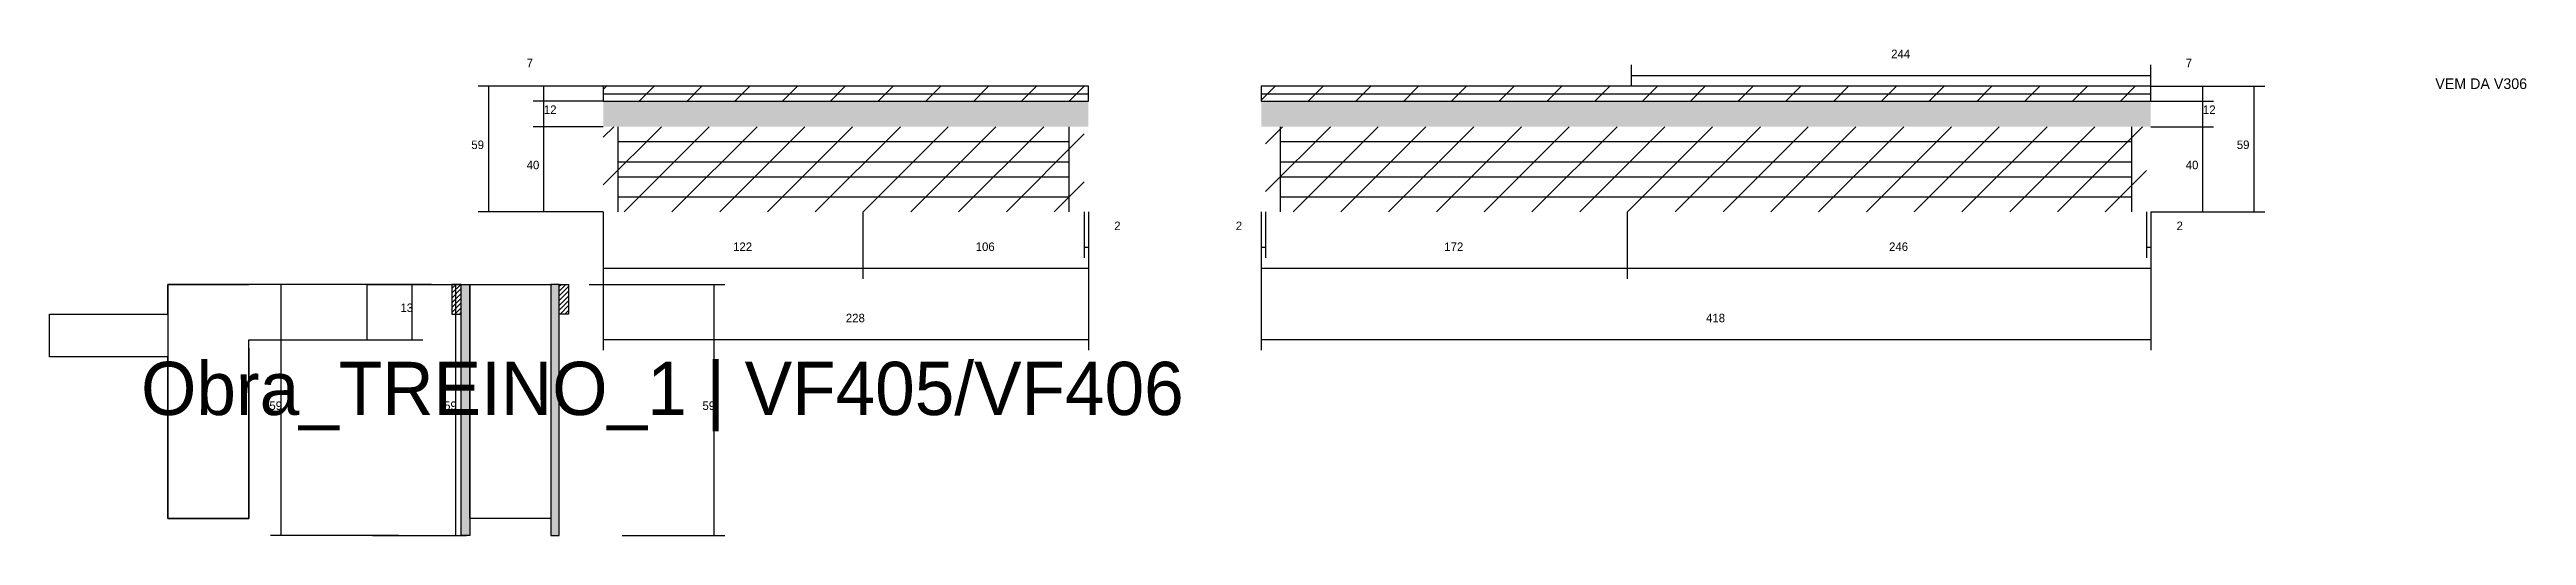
# Model space of a CAD drawing. Header units: metres. Extents: x -65046 to 21926, y -45195 to 1016.
# Drawn here: x 1557 to 2721, y -7867 to -7638 of the extents above; entities that cross this region are included whole.
import ezdxf

# ---------------------------------------------------------------- set-up
doc = ezdxf.new("R2010")
doc.units = ezdxf.units.M
for name, color, linetype in [('CONCRETO', 251, 'Continuous'), ('COTA', 241, 'Continuous'), ('Hachura', 253, 'Continuous'), ('LABEL_ID', 3, 'Continuous'), ('Madeira', 126, 'Continuous'), ('Painéis', 200, 'Continuous'), ('REAPROVEITAMENTO', 251, 'Continuous'), ('SARR_2.2x7', 40, 'Continuous'), ('Texto Seção', 7, 'Continuous')]:
    doc.layers.add(name, color=color, linetype=linetype)

msp = doc.modelspace()

# ---------------------------------------------------------------- texts
at = {"layer": 'COTA'}
for s, p in [('7', (1781.2, -7646.6)), ('244', (2422.4, -7642.3)), ('7', (2560.8, -7646.6)), ('12', (1789.3, -7668.5)), ('12', (2568.9, -7668.5)), ('59', (1755.2, -7685)), ('59', (2584.8, -7685)), ('40', (1781.2, -7694.5)), ('40', (2560.8, -7694.5)), ('2', (2057.3, -7723.1)), ('2', (2114.4, -7723.1)), ('2', (2556.5, -7723.1)), ('122', (1878.2, -7732.9)), ('106', (1992.2, -7732.9)), ('172', (2212.4, -7732.9)), ('246', (2421.4, -7732.9)), ('13', (1721.9, -7761.6)), ('228', (1931.2, -7766.4)), ('418', (2335.4, -7766.4)), ('59', (1660.3, -7807.6)), ('59', (1742.4, -7807.6)), ('59', (1863.8, -7807.6))]:
    msp.add_text(s, height=4, dxfattribs=at).set_placement(p)
at = {"layer": 'LABEL_ID'}
msp.add_text('Obra_TREINO_1 | VF405/VF406', height=25, dxfattribs=at).set_placement((1600, -7810))
at = {"layer": 'Texto Seção'}
msp.add_text('VEM DA V306', height=5, dxfattribs=at).set_placement((2678.1, -7656.8))

# ---------------------------------------------------------------- hatches: boundary and pattern name
at = {"layer": 'COTA'}
h = msp.add_hatch(dxfattribs=at)
h.set_pattern_fill('AR-CONC', scale=0.03)
h.paths.add_polyline_path([(2045.2, -7662.5), (1817.2, -7662.5), (1817.2, -7662.5), (1817.2, -7674.5), (1817.2, -7674.5), (2045.2, -7674.5), (2045.2, -7674.5), (2045.2, -7662.5)])
h = msp.add_hatch(dxfattribs=at)
h.set_pattern_fill('AR-CONC', scale=0.03)
h.paths.add_polyline_path([(2126.4, -7662.5), (2544.4, -7662.5), (2544.4, -7662.5), (2544.4, -7674.5), (2544.4, -7674.5), (2126.4, -7674.5), (2126.4, -7674.5), (2126.4, -7662.5)])
at = {"layer": 'Hachura'}
h = msp.add_hatch(dxfattribs=at)
h.set_pattern_fill('ANSI31', scale=0.5)
h.paths.add_polyline_path([(1746.1, -7762.6), (1750.5, -7762.6), (1750.5, -7762.6), (1750.5, -7748.6), (1750.5, -7748.6), (1746.1, -7748.6), (1746.1, -7748.6), (1746.1, -7762.6)])
h = msp.add_hatch(color=8, dxfattribs=at)
h.dxf.hatch_style = 1
h.paths.add_polyline_path([(1754.5, -7748.6), (1750.5, -7748.6), (1750.5, -7748.6), (1750.5, -7866.6), (1750.5, -7866.6), (1754.5, -7866.6), (1754.5, -7866.6), (1754.5, -7748.6)])
h = msp.add_hatch(color=8, dxfattribs=at)
h.dxf.hatch_style = 1
h.paths.add_polyline_path([(1796.5, -7748.6), (1792.5, -7748.6), (1792.5, -7748.6), (1792.5, -7866.6), (1792.5, -7866.6), (1796.5, -7866.6), (1796.5, -7866.6), (1796.5, -7748.6)])
h = msp.add_hatch(dxfattribs=at)
h.set_pattern_fill('ANSI31', scale=0.5)
h.paths.add_polyline_path([(1800.9, -7762.6), (1796.5, -7762.6), (1796.5, -7762.6), (1796.5, -7748.6), (1796.5, -7748.6), (1800.9, -7748.6), (1800.9, -7748.6), (1800.9, -7762.6)])
at = {"layer": 'REAPROVEITAMENTO'}
h = msp.add_hatch(dxfattribs=at)
h.set_pattern_fill('ANSI31', scale=5)
h.paths.add_polyline_path([(2045.2, -7655.5), (1817.2, -7655.5), (1817.2, -7655.5), (1817.2, -7662.5), (1817.2, -7662.5), (2045.2, -7662.5), (2045.2, -7662.5), (2045.2, -7655.5)])
h = msp.add_hatch(dxfattribs=at)
h.set_pattern_fill('ANSI31', scale=5)
h.paths.add_polyline_path([(2544.4, -7655.5), (2126.4, -7655.5), (2126.4, -7655.5), (2126.4, -7662.5), (2126.4, -7662.5), (2544.4, -7662.5), (2544.4, -7662.5), (2544.4, -7655.5)])
h = msp.add_hatch(dxfattribs=at)
h.set_pattern_fill('ANSI31', scale=5)
h.paths.add_polyline_path([(2043.2, -7714.5), (2043.2, -7674.5), (2043.2, -7674.5), (1817.2, -7674.5), (1817.2, -7674.5), (1817.2, -7714.5), (1817.2, -7714.5), (2043.2, -7714.5)])
h = msp.add_hatch(dxfattribs=at)
h.set_pattern_fill('ANSI31', scale=5)
h.paths.add_polyline_path([(2542.4, -7714.5), (2542.4, -7674.5), (2542.4, -7674.5), (2128.4, -7674.5), (2128.4, -7674.5), (2128.4, -7714.5), (2128.4, -7714.5), (2542.4, -7714.5)])

# ---------------------------------------------------------------- linework, layer by layer
at = {"layer": 'CONCRETO'}
msp.add_lwpolyline([(1650.6, -7778.6), (1650.6, -7858.6), (1612.6, -7858.6), (1612.6, -7782.6), (1557, -7782.6), (1557, -7762.6), (1612.6, -7762.6), (1612.6, -7748.6), (1650.6, -7748.6)], dxfattribs=at)
for points in [[(1706.2, -7774.6), (1706.2, -7748.6), (1650.6, -7748.6), (1650.6, -7748.6), (1612.6, -7748.6), (1612.6, -7858.6), (1650.6, -7858.6), (1650.6, -7774.6)], [(1754.5, -7748.6), (1754.5, -7748.6), (1792.5, -7748.6), (1792.5, -7776.6), (1792.5, -7776.6), (1792.5, -7858.6), (1754.5, -7858.6), (1754.5, -7748.6)]]:
    msp.add_lwpolyline(points, close=True, dxfattribs=at)
at = {"layer": 'COTA'}
for p, q in [((2300.4, -7655.5), (2300.4, -7645.4)), ((2544.4, -7655.5), (2544.4, -7645.4)), ((1817.2, -7655.5), (1758.4, -7655.5)), ((1763.4, -7714.5), (1763.4, -7655.5)), ((1817.2, -7655.5), (1784.3, -7655.5)), ((1789.3, -7662.5), (1789.3, -7655.5)), ((2300.4, -7650.4), (2544.4, -7650.4)), ((2544.4, -7655.5), (2573.9, -7655.5)), ((2544.4, -7655.5), (2598, -7655.5)), ((2568.9, -7662.5), (2568.9, -7655.5)), ((2593, -7714.5), (2593, -7655.5)), ((1817.2, -7662.5), (1784.3, -7662.5)), ((1817.2, -7662.5), (1784.3, -7662.5)), ((1789.3, -7674.5), (1789.3, -7662.5)), ((2544.4, -7662.5), (2573.9, -7662.5)), ((2544.4, -7662.5), (2573.9, -7662.5)), ((2568.9, -7674.5), (2568.9, -7662.5)), ((1817.2, -7674.5), (1784.3, -7674.5)), ((1817.2, -7674.5), (1784.3, -7674.5)), ((1789.3, -7714.5), (1789.3, -7674.5)), ((2544.4, -7674.5), (2573.9, -7674.5)), ((2544.4, -7674.5), (2573.9, -7674.5)), ((2568.9, -7714.5), (2568.9, -7674.5)), ((1817.2, -7714.5), (1758.4, -7714.5)), ((1817.2, -7714.5), (1784.3, -7714.5)), ((1817.2, -7714.5), (1817.2, -7746)), ((1817.2, -7714.5), (1817.2, -7779.5)), ((1939.2, -7714.5), (1939.2, -7746)), ((1939.2, -7714.5), (1939.2, -7746)), ((2043.2, -7714.5), (2043.2, -7736.1)), ((2045.2, -7714.5), (2045.2, -7746)), ((2045.2, -7714.5), (2045.2, -7779.5)), ((2045.2, -7714.5), (2045.2, -7736.1)), ((2126.4, -7714.5), (2126.4, -7746)), ((2126.4, -7714.5), (2126.4, -7779.5)), ((2126.4, -7714.5), (2126.4, -7736.1)), ((2128.4, -7714.5), (2128.4, -7736.1)), ((2298.4, -7714.5), (2298.4, -7746)), ((2298.4, -7714.5), (2298.4, -7746)), ((2542.4, -7714.5), (2542.4, -7736.1)), ((2544.4, -7714.5), (2544.4, -7746)), ((2544.4, -7714.5), (2544.4, -7779.5)), ((2544.4, -7714.5), (2544.4, -7736.1)), ((2544.4, -7714.5), (2573.9, -7714.5)), ((2544.4, -7714.5), (2598, -7714.5)), ((2043.2, -7731.1), (2045.2, -7731.1)), ((2126.4, -7731.1), (2128.4, -7731.1)), ((2542.4, -7731.1), (2544.4, -7731.1)), ((1736.5, -7748.6), (1660.8, -7748.6)), ((1665.8, -7866.6), (1665.8, -7748.6)), ((1706.2, -7748.6), (1732.4, -7748.6)), ((1706.2, -7748.6), (1752.9, -7748.6)), ((1727.4, -7774.6), (1727.4, -7748.6)), ((1747.9, -7866.6), (1747.9, -7748.6)), ((1810.5, -7748.6), (1874.3, -7748.6)), ((1817.2, -7741), (1939.2, -7741)), ((1869.3, -7866.6), (1869.3, -7748.6)), ((1939.2, -7741), (2045.2, -7741)), ((2126.4, -7741), (2298.4, -7741)), ((2298.4, -7741), (2544.4, -7741)), ((1706.2, -7774.6), (1732.4, -7774.6)), ((1817.2, -7774.5), (2045.2, -7774.5)), ((2126.4, -7774.5), (2544.4, -7774.5)), ((1720.9, -7866.6), (1660.8, -7866.6)), ((1708.8, -7866.6), (1752.9, -7866.6)), ((1826.1, -7866.6), (1874.3, -7866.6))]:
    msp.add_line(p, q, dxfattribs=at)
at = {"layer": 'Madeira'}
for points in [[(1746.1, -7762.6), (1750.5, -7762.6), (1750.5, -7748.6), (1746.1, -7748.6)], [(1800.9, -7762.6), (1796.5, -7762.6), (1796.5, -7748.6), (1800.9, -7748.6)]]:
    msp.add_lwpolyline(points, close=True, dxfattribs=at)
at = {"layer": 'Painéis'}
for points in [[(1817.2, -7662.5), (2045.2, -7662.5), (2045.2, -7655.5), (1817.2, -7655.5)], [(2126.4, -7662.5), (2544.4, -7662.5), (2544.4, -7655.5), (2126.4, -7655.5)], [(1750.5, -7748.6), (1754.5, -7748.6), (1754.5, -7866.6), (1750.5, -7866.6)], [(1796.5, -7748.6), (1792.5, -7748.6), (1792.5, -7866.6), (1796.5, -7866.6)]]:
    msp.add_lwpolyline(points, close=True, dxfattribs=at)
at = {"layer": 'SARR_2.2x7'}
for p, q in [((1817.2, -7659), (1939.2, -7659)), ((1939.2, -7659), (2045.2, -7659)), ((2126.4, -7659), (2300.4, -7659)), ((2300.4, -7659), (2544.4, -7659)), ((1824.2, -7714.5), (1824.2, -7674.5)), ((1824.2, -7681.5), (1939.2, -7681.5)), ((1939.2, -7681.5), (2036.2, -7681.5)), ((2036.2, -7714.5), (2036.2, -7674.5)), ((2135.4, -7714.5), (2135.4, -7674.5)), ((2135.4, -7681.5), (2298.4, -7681.5)), ((2298.4, -7681.5), (2535.4, -7681.5)), ((2535.4, -7714.5), (2535.4, -7674.5)), ((1824.2, -7691), (1939.2, -7691)), ((1939.2, -7691), (2036.2, -7691)), ((2135.4, -7691), (2298.4, -7691)), ((2298.4, -7691), (2535.4, -7691)), ((1824.2, -7698), (1939.2, -7698)), ((1939.2, -7698), (2036.2, -7698)), ((2135.4, -7698), (2298.4, -7698)), ((2298.4, -7698), (2535.4, -7698)), ((1824.2, -7707.5), (1939.2, -7707.5)), ((1939.2, -7707.5), (2036.2, -7707.5)), ((2135.4, -7707.5), (2298.4, -7707.5)), ((2298.4, -7707.5), (2535.4, -7707.5))]:
    msp.add_line(p, q, dxfattribs=at)

msp.set_redraw_order([(e.dxf.handle, doc.entitydb.next_handle()) for e in msp.query("TEXT MTEXT ATTDEF DIMENSION ARC_DIMENSION")])  # texts and dimensions are drawn at this point

doc.saveas('drawing.dxf')
